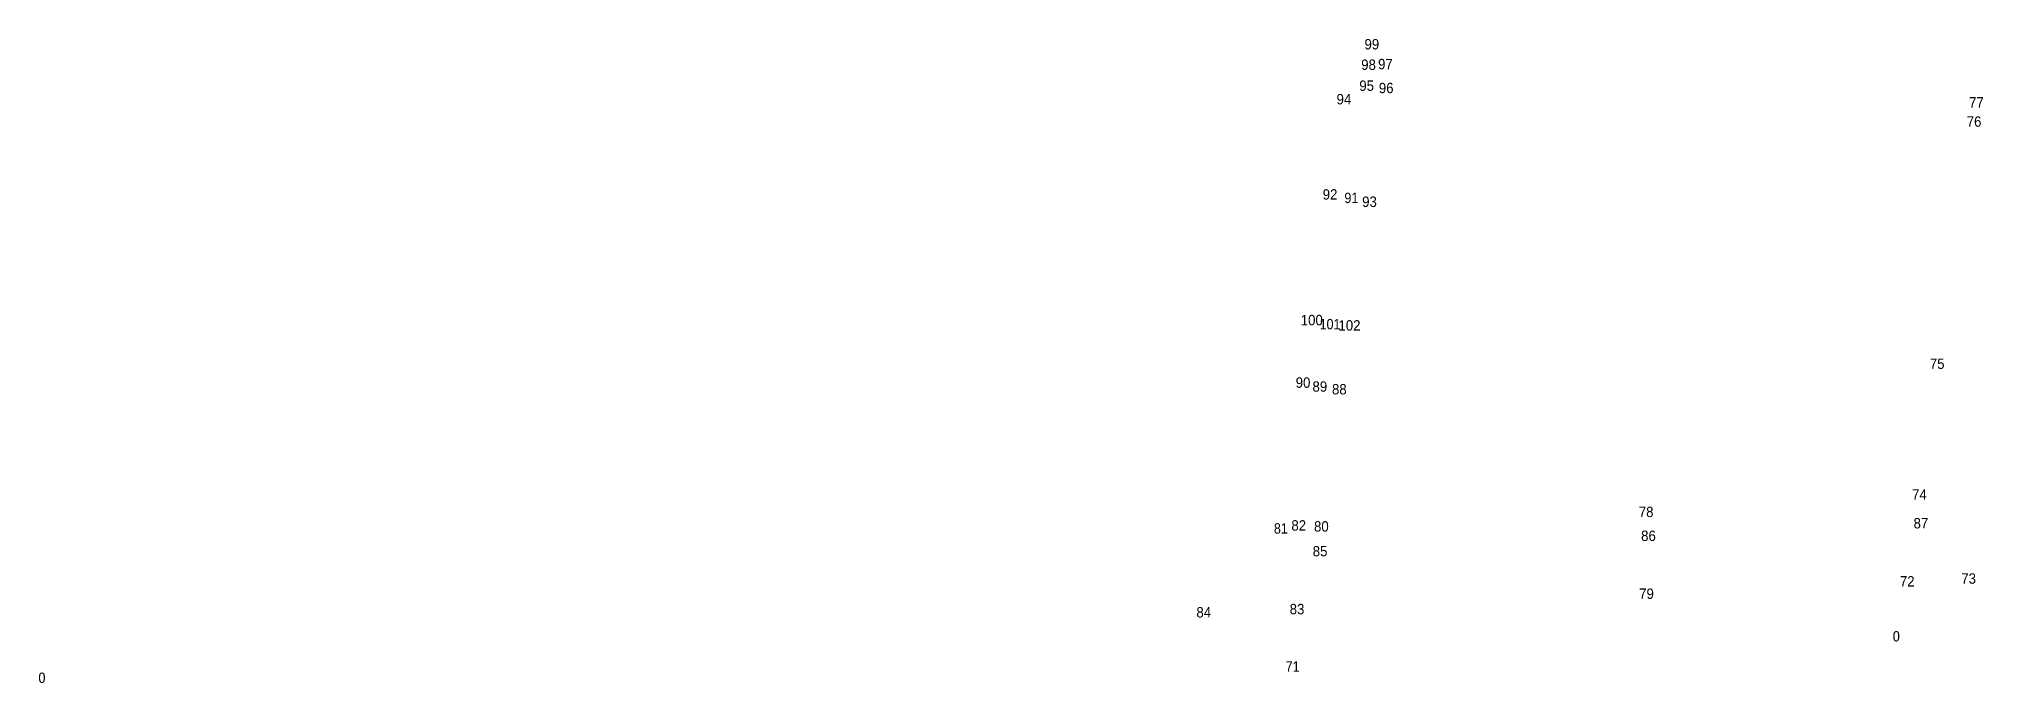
# Model space of a CAD drawing. Header units: metres. Extents: x -2 to 548739, y 548678 to 1844292.
# Drawn here: x 548494.2 to 548681.2, y 1838148.5 to 1838210.4 of the extents above; entities that cross this region are included whole.
import ezdxf
from ezdxf.enums import TextEntityAlignment as Align

# ---------------------------------------------------------------- set-up
doc = ezdxf.new("R2010")
doc.units = ezdxf.units.M
doc.header["$LTSCALE"] = 0.4
doc.layers.add('12', color=7, linetype='Continuous')

msp = doc.modelspace()

# ---------------------------------------------------------------- texts
at = {"layer": '12'}
for s, width, p in [('99', 0.95, (548622.415, 1838209.43)), ('98', 0.95, (548622.1, 1838207.46)), ('97', 0.95, (548623.72, 1838207.52)), ('95', 0.95, (548621.915, 1838205.44)), ('96', 0.95, (548623.795, 1838205.22)), ('94', 0.95, (548619.73, 1838204.14)), ('77', 0.95, (548680.55, 1838203.84)), ('76', 0.95, (548680.325, 1838201.99)), ('92', 0.95, (548618.395, 1838194.98)), ('91', 0.9, (548620.445, 1838194.65)), ('93', 0.95, (548622.19, 1838194.28)), ('100', 0.95, (548616.64, 1838182.89)), ('101', 0.9, (548618.395, 1838182.5)), ('102', 0.95, (548620.265, 1838182.38)), ('75', 0.95, (548676.775, 1838178.69)), ('90', 0.95, (548615.8, 1838176.88)), ('89', 0.95, (548617.415, 1838176.5)), ('88', 0.95, (548619.29, 1838176.24)), ('74', 0.95, (548675.07, 1838166.11)), ('78', 0.95, (548648.79, 1838164.44)), ('87', 0.95, (548675.21, 1838163.35)), ('81', 0.9, (548613.665, 1838162.85)), ('82', 0.95, (548615.385, 1838163.14)), ('80', 0.95, (548617.56, 1838163.04)), ('86', 0.95, (548649.015, 1838162.14)), ('85', 0.95, (548617.435, 1838160.66)), ('72', 0.95, (548673.895, 1838157.76)), ('73', 0.95, (548679.8, 1838158.03)), ('79', 0.95, (548648.825, 1838156.57)), ('84', 0.95, (548606.25, 1838154.78)), ('83', 0.95, (548615.22, 1838155.09)), ('0', 0.9, (548672.84, 1838152.47)), ('0', 0.9, (548672.84, 1838152.47)), ('0', 0.9, (548672.85, 1838152.47)), ('0', 0.9, (548494.53, 1838148.48)), ('0', 0.9, (548494.54, 1838148.48)), ('0', 0.9, (548494.54, 1838148.48)), ('71', 0.9, (548614.795, 1838149.57))]:
    msp.add_text(s, height=1, dxfattribs=dict(at, width=width)).set_placement(p, align=Align.CENTER)

doc.saveas('drawing.dxf')
